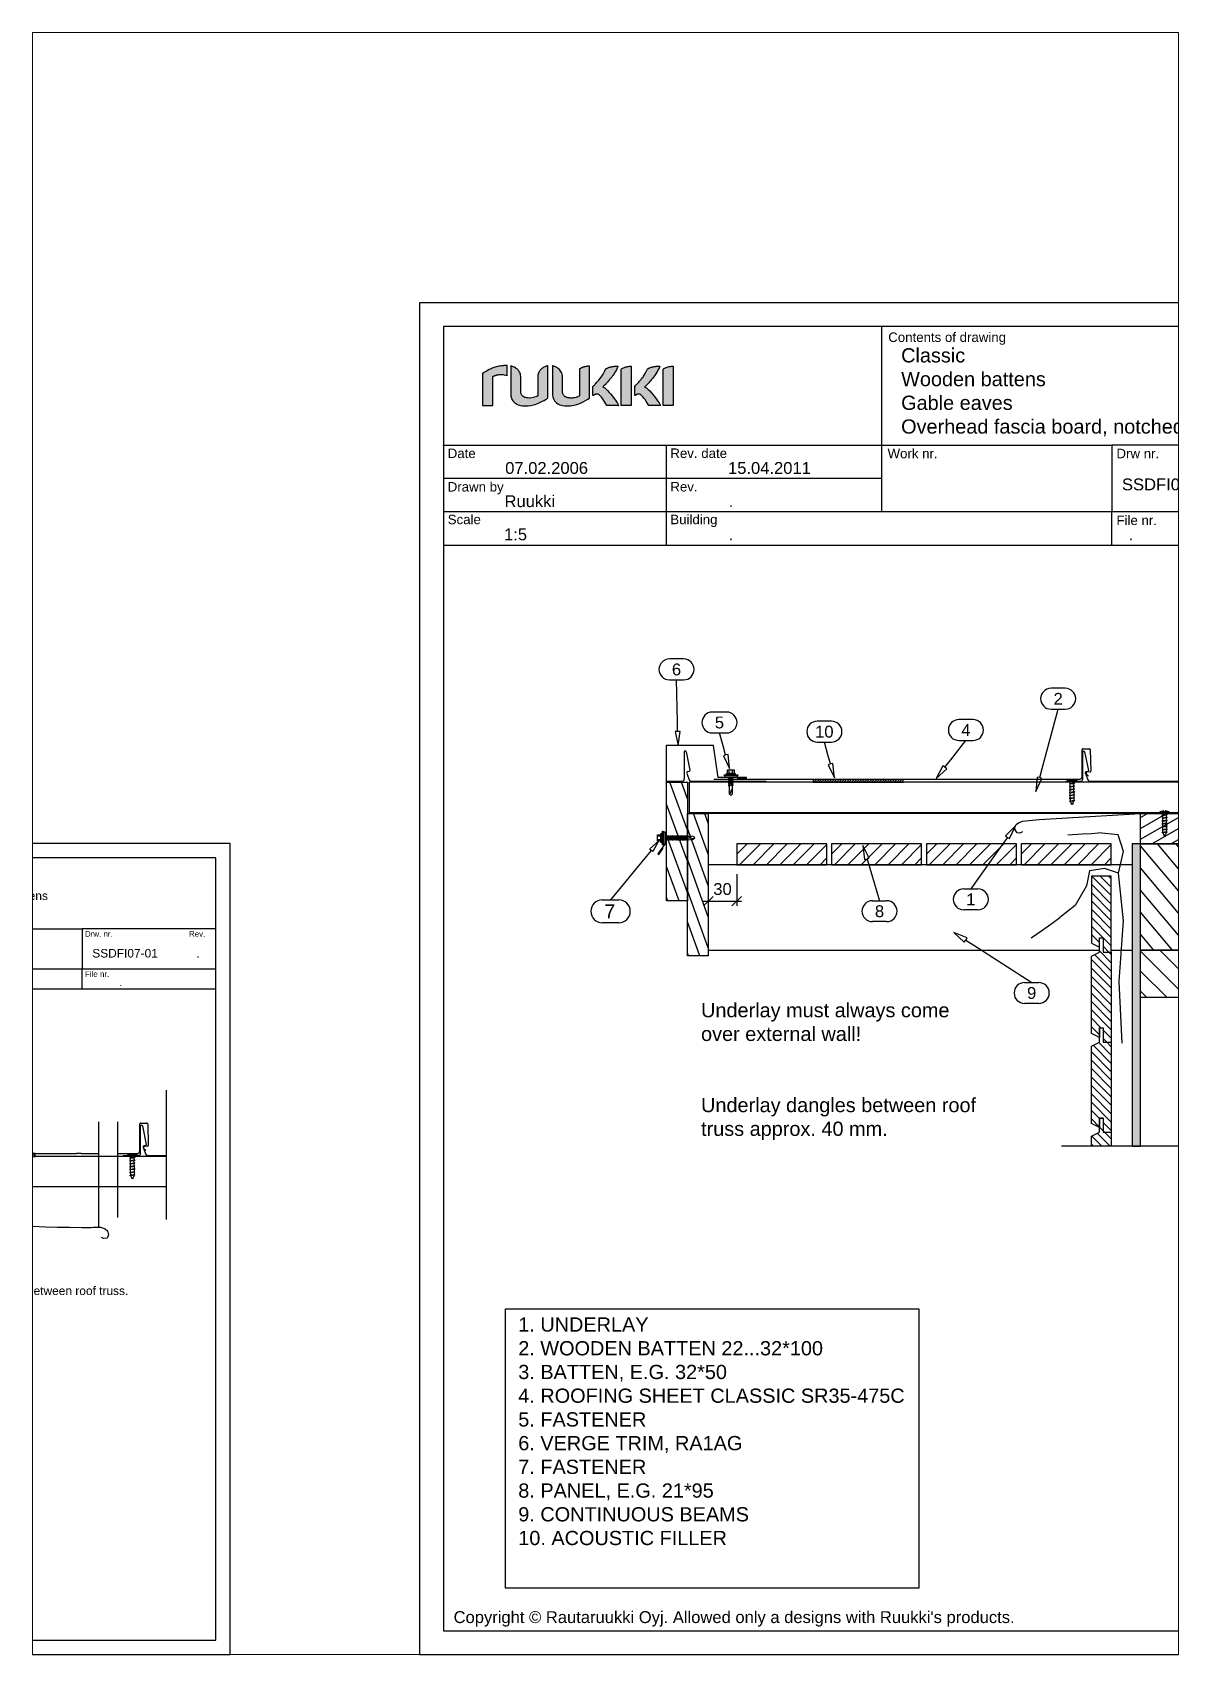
# Paper-space layout 'SRDFI05-01' of a CAD drawing. Extents: x -6 to 203, y -6 to 290.
# The model-space entities are those that its viewports show. They can reach past a viewport. Long polylines and large blocks are cut down to what shows.
import ezdxf
from ezdxf.enums import TextEntityAlignment as Align

# ---------------------------------------------------------------- set-up
doc = ezdxf.new("R2010")
doc.units = 0
doc.header["$LTSCALE"] = 50
doc.header["$PDSIZE"] = 50
doc.linetypes.add('KEL', pattern=[2.25, 1, -1.25])
doc.linetypes.add('PKL', pattern=[7, 3, -2, 0, -2])
doc.layers.get('0').update_dxf_attribs({"color": 1, "linetype": 'CONTINUOUS', "plot": 0})
doc.layers.add('DET_RAAMIT', color=7, linetype='CONTINUOUS')
doc.layers.add('RUUKKI', color=7, linetype='CONTINUOUS')
doc.styles.add('arial', font='ARIAL.TTF')

psp = doc.layouts.new('SRDFI05-01')

msp = doc.modelspace()

# ---------------------------------------------------------------- texts
at = {"layer": 'DET_RAAMIT', "color": 3, "insert": (6798.7, -111.2), "char_height": 9, "width": 79.464, "attachment_point": 1, "style": 'arial'}
msp.add_mtext('{\\C2;SSDFI07-01}', dxfattribs=at)
at = {"layer": 'RUUKKI', "color": 1, "style": 'arial'}
for s, height, p in [('Contents of drawing', 10, (7638.2, 528.7)), ('Date', 10, (7173.6, 406.3)), ('Rev. date', 10, (7408.4, 406.4)), ('Work nr.', 10, (7637.5, 406.1)), ('Drw nr.', 10, (7878.9, 406.1)), ('Drawn by', 10, (7173.6, 371)), ('Rev.', 10, (7408.4, 371.1)), ('Scale', 10, (7173.6, 336.6)), ('Building', 10, (7408.4, 336.6)), ('File nr.', 10, (7878.9, 335.7)), ('Drw. nr.', 6, (6791, -98.3)), ('Rev.', 6, (6900.7, -98.3)), ('File nr.', 6, (6791, -140.6))]:
    msp.add_text(s, height=height, dxfattribs=at).set_placement(p)
at = {"layer": 'RUUKKI', "color": 2, "style": 'arial'}
for s, p in [('07.02.2006', (7234.2, 389.6)), ('15.04.2011', (7469.2, 389.6)), ('Ruukki', (7233.5, 354.6)), ('1:5', (7233, 319.6))]:
    msp.add_text(s, height=12.5, dxfattribs=at).set_placement(p)
for s, height, p in [('6', 12.5, (7414.9, 183.5)), ('2', 12.5, (7817.4, 152.6)), ('5', 12.5, (7460.2, 127.5)), ('10', 12.5, (7570.8, 117.9)), ('4', 12.5, (7720.1, 119.6)), ('7', 14.6, (7344.5, -71.6)), ('8', 12.5, (7629, -71.4)), ('1', 12.5, (7725.3, -58.9)), ('9', 12.5, (7789.5, -157.6))]:
    msp.add_text(s, height=height, dxfattribs=at).set_placement(p, align=Align.MIDDLE)
at = {"layer": 'RUUKKI', "color": 2, "attachment_point": 1, "style": 'arial'}
for s, insert, char_height, width in [('Classic\\PWooden battens\\PGable eaves\\POverhead fascia board, notched roof struss', (7651.8, 522.1), 15, 525.106), ('SSDFI02-03', (7884.7, 384.8), 12.5, 79.464), ('Classic\\PWooden battens\\PPane of roof', (6660.4, -35.6), 9, 275.263), ('Underlay must always come\\Pover external wall!\\P\\P\\PUnderlay dangles between roof\\Ptruss approx. 40 mm.', (7440.8, -168.2), 15, 332.784), ('Underlay dangles between roof truss.', (6628.5, -467), 9, 275.263), ('1. UNDERLAY\\P2. WOODEN BATTEN 22...32*100\\P3. BATTEN, E.G. 32*50\\P4. ROOFING SHEET CLASSIC SR35-475C\\P5. FASTENER\\P6. VERGE TRIM, RA1AG\\P7. FASTENER\\P8. PANEL, E.G. 21*95\\P9. CONTINUOUS BEAMS\\P10. ACOUSTIC FILLER', (7248, -499.6), 15, 441.202)]:
    msp.add_mtext(s, dxfattribs=dict(at, insert=insert, char_height=char_height, width=width))
at = {"layer": 'RUUKKI', "color": 3, "attachment_point": 1, "style": 'arial'}
for insert, char_height, width in [((7469.9, 367.1), 12.5, 106.168), ((7469.9, 332.1), 12.5, 367.508), ((7891.8, 332.1), 12.5, 166.337), ((6908.5, -111.2), 9, 16.3), ((6827.5, -142.9), 7.5, 63.701)]:
    msp.add_mtext('{\\C2;.}', dxfattribs=dict(at, insert=insert, char_height=char_height, width=width))
at = {"layer": 'RUUKKI', "color": 2, "insert": (7463.4, -48.1), "char_height": 12.5, "attachment_point": 5, "style": 'arial'}
msp.add_mtext('\\A1;30', dxfattribs=at)
at = {"layer": 'RUUKKI', "color": 1, "insert": (7179.8, -809.3), "char_height": 12.5, "width": 601.127, "attachment_point": 1, "style": 'arial'}
msp.add_mtext("Copyright © Rautaruukki Oyj. Allowed only a designs with Ruukki's products.", dxfattribs=at)

# ---------------------------------------------------------------- blocks, each defined once
blk = doc.blocks.new('A$C04931936')
at = {"layer": 'RUUKKI', "color": 2}
for p, q in [((40, 14.6), (40, 29.6)), ((40, 29.6), (44, 29.6)), ((44, 29.6), (44, 14.6)), ((31.5, 10.3), (40, 14.6)), ((31.5, 0), (31.5, 10.3)), ((52.5, 0), (31.5, 0)), ((44, 14.6), (52.5, 14.6)), ((52.5, 14.6), (52.5, 0))]:
    blk.add_line(p, q, dxfattribs=at)
at = {"layer": 'RUUKKI', "color": 1}
for p, q in [((44, 16.1), (40, 20.1)), ((33.6, 0), (31.5, 2.1)), ((42.4, 0), (31.9, 10.5)), ((51.3, 0), (37.8, 13.5)), ((52.5, 7.6), (45.5, 14.6))]:
    blk.add_line(p, q, dxfattribs=at)
blk = doc.blocks.new('A$C670E39E5')
at = {"layer": 'RUUKKI', "color": 2}
for p, q in [((40, 124.6), (44, 124.6)), ((40, 109.6), (40, 124.6)), ((44, 124.6), (44, 109.6)), ((31.5, 105.3), (40, 109.6)), ((31.5, 23.8), (31.5, 105.3)), ((44, 109.6), (52.5, 109.6)), ((52.5, 109.6), (52.5, 14.6)), ((40, 19.6), (31.5, 23.8)), ((44, 29.6), (40, 29.6)), ((40, 29.6), (40, 19.6)), ((40, 29.6), (44, 29.6)), ((44, 29.6), (44, 14.6)), ((44, 14.6), (52.5, 14.6))]:
    blk.add_line(p, q, dxfattribs=at)
at = {"layer": 'RUUKKI', "color": 1}
for p, q in [((52.5, 87.2), (33.4, 106.3)), ((52.5, 96), (39.3, 109.2)), ((52.5, 104.8), (47.7, 109.6)), ((52.5, 78.3), (31.5, 99.3)), ((52.5, 69.5), (31.5, 90.5)), ((52.5, 60.7), (31.5, 81.7)), ((52.5, 51.8), (31.5, 72.8)), ((52.5, 43), (31.5, 64)), ((52.5, 34.1), (31.5, 55.1)), ((52.5, 25.3), (31.5, 46.3)), ((40, 29), (31.5, 37.5)), ((40, 20.1), (31.5, 28.6)), ((52.5, 16.5), (44, 25)), ((45.5, 14.6), (44, 16.1))]:
    blk.add_line(p, q, dxfattribs=at)
blk = doc.blocks.new('A$C44626F01')
at = {"layer": 'RUUKKI', "color": 2}
for p, q in [((40, 204.6), (40, 219.6)), ((40, 219.6), (44, 219.6)), ((44, 219.6), (44, 204.6)), ((31.5, 200.3), (40, 204.6)), ((31.5, 118.8), (31.5, 200.3)), ((44, 204.6), (52.5, 204.6)), ((52.5, 204.6), (52.5, 109.6)), ((40, 124.6), (40, 114.6)), ((40, 124.6), (44, 124.6)), ((44, 124.6), (44, 109.6)), ((40, 114.6), (31.5, 118.8)), ((44, 109.6), (52.5, 109.6))]:
    blk.add_line(p, q, dxfattribs=at)
at = {"layer": 'RUUKKI', "color": 1}
for p, q in [((52.5, 193.2), (40, 205.7)), ((52.5, 175.6), (31.5, 196.6)), ((52.5, 184.4), (34.9, 202)), ((52.5, 202.1), (50, 204.6)), ((52.5, 166.7), (31.5, 187.7)), ((52.5, 157.9), (31.5, 178.9)), ((52.5, 149), (31.5, 170)), ((52.5, 140.2), (31.5, 161.2)), ((52.5, 131.4), (31.5, 152.4)), ((52.5, 122.5), (31.5, 143.5)), ((41.6, 124.6), (31.5, 134.7)), ((40, 117.3), (31.5, 125.8)), ((52.5, 113.7), (44, 122.2)), ((47.7, 109.6), (44, 113.3))]:
    blk.add_line(p, q, dxfattribs=at)
blk = doc.blocks.new('A$C36DA79CB')
at = {"layer": 'RUUKKI', "color": 2}
for p, q in [((0, 84.2), (0, 13.5)), ((21, 84.2), (0, 84.2)), ((21, 4.2), (21, 84.2)), ((8.5, 9.2), (8.5, 19.2)), ((8.5, 19.2), (12.5, 19.2)), ((12.5, 19.2), (12.5, 4.2)), ((0, 13.5), (8.5, 9.2)), ((12.5, 4.2), (21, 4.2))]:
    blk.add_line(p, q, dxfattribs=at)
at = {"layer": 'RUUKKI', "color": 1}
for p, q in [((21, 54.8), (0, 75.8)), ((21, 63.6), (0.4, 84.2)), ((21, 72.4), (9.2, 84.2)), ((21, 81.3), (18, 84.2)), ((21, 45.9), (0, 66.9)), ((21, 37.1), (0, 58.1)), ((21, 28.3), (0, 49.3)), ((21, 19.4), (0, 40.4)), ((12.3, 19.2), (0, 31.6)), ((8.5, 14.2), (0, 22.7)), ((21, 10.6), (12.5, 19.1)), ((0.8, 13.1), (0, 13.9)), ((18.5, 4.2), (12.5, 10.2))]:
    blk.add_line(p, q, dxfattribs=at)
blk = doc.blocks.new('A$C28AD508C')
at = {"layer": 'RUUKKI', "color": 2}
for p, q in [((133.5, 206.6), (83.5, 206.6)), ((83.5, 156.6), (83.5, 206.6)), ((83.5, 206.6), (208.5, 206.6)), ((208.5, 206.6), (208.5, 156.6)), ((208.5, 156.6), (83.5, 156.6))]:
    blk.add_line(p, q, dxfattribs=at)
at = {"layer": 'RUUKKI', "color": 1}
for p, q in [((132.5, 156.6), (83.5, 205.6)), ((153.7, 156.6), (103.7, 206.6)), ((174.9, 156.6), (124.9, 206.6)), ((196.1, 156.6), (146.1, 206.6)), ((208.5, 165.5), (167.4, 206.6)), ((208.5, 186.7), (188.6, 206.6)), ((111.3, 156.6), (83.5, 184.4)), ((90.1, 156.6), (83.5, 163.2))]:
    blk.add_line(p, q, dxfattribs=at)
blk = doc.blocks.new('A$C0EDA7D6C')
at = {"layer": 'RUUKKI', "color": 2}
for p, q in [((83.5, 206.6), (83.5, 318.6)), ((83.5, 318.6), (133.5, 318.6)), ((133.5, 318.6), (83.5, 318.6)), ((133.5, 318.6), (133.5, 206.6)), ((133.5, 206.6), (83.5, 206.6))]:
    blk.add_line(p, q, dxfattribs=at)
at = {"layer": 'RUUKKI', "color": 1}
for p, q in [((133.5, 257), (83.5, 316.6)), ((133.5, 280.4), (101.4, 318.6)), ((133.5, 303.7), (121, 318.6)), ((133.5, 233.7), (83.5, 293.3)), ((133.5, 210.4), (83.5, 269.9)), ((117.1, 206.6), (83.5, 246.6)), ((97.5, 206.6), (83.5, 223.3))]:
    blk.add_line(p, q, dxfattribs=at)
blk = doc.blocks.new('A$C31535929')
at = {"layer": 'RUUKKI', "color": 1}
for p, q in [((-50, 49.8), (-42.8, 54)), ((-50, 38.3), (-22.8, 54)), ((-50, 26.8), (-2.8, 54)), ((-38.2, 22), (0, 44.1)), ((-18.2, 22), (0, 32.5))]:
    blk.add_line(p, q, dxfattribs=at)
at = {"layer": 'RUUKKI', "color": 2}
for p, q in [((-50, 22), (-50, 54)), ((-50, 54), (0, 54)), ((0, 54), (0, 22)), ((-50, 22), (0, 22)), ((0, 22), (-50, 22))]:
    blk.add_line(p, q, dxfattribs=at)
blk = doc.blocks.new('A$C7B124B4F')
at = {"layer": 'RUUKKI', "color": 1}
for p, q in [((-45.7, 43.4), (-30.7, 44.4)), ((-30.7, 44.4), (-20.8, 45.1)), ((-20.8, 45.1), (-13.5, 45.6)), ((-13.5, 45.6), (-13.5, 45.6)), ((-72.1, -56.5), (-63.9, -50.7)), ((-63.9, -50.7), (-54.2, -43.8)), ((-54.2, -43.8), (-54.2, -43.8)), ((-84.3, -65.1), (-72.1, -56.5))]:
    blk.add_line(p, q, dxfattribs=at)
at = {"layer": 'RUUKKI', "color": 1, "linetype": 'KEL'}
for p, q in [((7.3, 43.4), (-13.5, 45.6)), ((12.8, 26), (7.3, 43.4)), ((7.7, 3), (12.8, 26)), ((-23, 5.5), (-26.1, -10.2)), ((-7.3, 8), (-23, 5.5)), ((7.7, 3), (-7.3, 8)), ((12.8, -47.1), (7.7, 3)), ((-26.1, -10.2), (-38, -30.9)), ((-38, -30.9), (-54.2, -43.8)), ((8.4, -111.1), (12.8, -47.1)), ((11.5, -176.2), (8.4, -111.1))]:
    blk.add_line(p, q, dxfattribs=at)
blk = doc.blocks.new('A$C2863589B')
at = {"layer": 'RUUKKI', "color": 2}
for p, q in [((-374, 34), (-374, 12)), ((-279, 34), (-374, 34)), ((-279, 12), (-279, 34)), ((-374, 12), (-279, 12))]:
    blk.add_line(p, q, dxfattribs=at)
at = {"layer": 'RUUKKI', "color": 1}
for p, q in [((-374, 23.1), (-363.1, 34)), ((-371, 12), (-349, 34)), ((-356.8, 12), (-334.8, 34)), ((-342.7, 12), (-320.7, 34)), ((-328.5, 12), (-306.5, 34)), ((-314.4, 12), (-292.4, 34)), ((-300.3, 12), (-279, 33.3)), ((-286.1, 12), (-279, 19.1))]:
    blk.add_line(p, q, dxfattribs=at)
blk = doc.blocks.new('A$C78800883')
at = {"layer": 'RUUKKI', "color": 2}
for p, q in [((-278.9, 47.8), (-171.7, 54)), ((-171.7, 54), (-121.7, 54)), ((-121.7, 54), (-55.3, 48.7)), ((-304.3, 39.6), (-303, 42.4)), ((-303.9, 36.7), (-304.3, 39.6)), ((-301.9, 33.8), (-303.9, 36.7)), ((-303, 42.4), (-300.6, 44.3)), ((-300.6, 44.3), (-296.3, 45.9)), ((-296.3, 34.7), (-299.1, 33.3)), ((-296.3, 45.9), (-278.9, 47.8)), ((-55.3, 48.7), (0, 46.7)), ((-299.1, 33.3), (-301.9, 33.8))]:
    blk.add_line(p, q, dxfattribs=at)
blk = doc.blocks.new('A$C50F448DC')
at = {"layer": 'RUUKKI', "color": 2}
for p, q in [((-394.5, 200.6), (-394.5, 350.6)), ((-394.5, 350.6), (-372.5, 350.6)), ((-372.5, 350.6), (-372.5, 200.6)), ((-372.5, 200.6), (-394.5, 200.6))]:
    blk.add_line(p, q, dxfattribs=at)
at = {"layer": 'RUUKKI', "color": 1}
for p, q in [((-372.5, 307.6), (-388.2, 350.6)), ((-372.5, 340.5), (-376.2, 350.6)), ((-372.5, 274.7), (-394.5, 335.2)), ((-372.5, 241.8), (-394.5, 302.3)), ((-372.5, 208.9), (-394.5, 269.4)), ((-381.5, 200.6), (-394.5, 236.5)), ((-393.4, 200.6), (-394.5, 203.6))]:
    blk.add_line(p, q, dxfattribs=at)
blk = doc.blocks.new('A$C1FF12DC2')
at = {"layer": 'RUUKKI', "color": 2}
for p, q in [((-22, 98), (-22, 223)), ((-22, 223), (0, 223)), ((0, 223), (0, 98)), ((0, 98), (-22, 98))]:
    blk.add_line(p, q, dxfattribs=at)
at = {"layer": 'RUUKKI', "color": 1}
for p, q in [((0, 172.5), (-18.4, 223)), ((0, 205.4), (-6.4, 223)), ((0, 139.6), (-22, 200)), ((0, 106.7), (-22, 167.1)), ((-8.8, 98), (-22, 134.3)), ((-20.8, 98), (-22, 101.4))]:
    blk.add_line(p, q, dxfattribs=at)
blk = doc.blocks.new('A$C33C103BB')
at = {"layer": 'RUUKKI', "color": 1}
for p, q in [((-49.1, 169.7), (-48.4, 175.1)), ((-49.9, 169.7), (-53.7, 169.7)), ((-49.9, 165.9), (-53.7, 165.9)), ((-48.4, 160.6), (-49.1, 165.9)), ((-45.6, 169.7), (-45.7, 169.7)), ((-45, 165.9), (-45.7, 165.9)), ((-43.5, 165.9), (-44.3, 165.9)), ((-42, 165.9), (-42.7, 165.9)), ((-40.4, 165.9), (-41.2, 165.9)), ((-38.9, 165.9), (-39.7, 165.9)), ((-35.9, 165.9), (-36.6, 165.9)), ((-34.4, 165.9), (-35.1, 165.9)), ((-24.2, 169.7), (-25, 169.7)), ((-23.7, 165.9), (-24.4, 165.9))]:
    blk.add_line(p, q, dxfattribs=at)
for points in [[(-49.9, 164.4), (-53.7, 164.4), (-53.7, 171.2), (-49.9, 171.2)], [(-49.1, 163.2), (-49.9, 163.2), (-49.9, 172.4), (-49.1, 172.4)], [(-47.6, 160.6), (-48.4, 160.6), (-48.4, 175.1), (-47.6, 175.1)], [(-45.7, 161.3), (-47.6, 161.3), (-47.6, 174.3), (-45.7, 174.3)], [(-44.6, 165.5), (-45, 165.9), (-45.6, 169.7), (-45.2, 170.3), (-44.8, 169.7), (-44.3, 165.9)], [(-43, 165.5), (-43.5, 165.9), (-44, 169.7), (-43.7, 170.3), (-43.3, 169.7), (-42.7, 165.9)], [(-41.5, 165.5), (-42, 165.9), (-42.5, 169.7), (-42.2, 170.3), (-41.7, 169.7), (-41.2, 165.9)], [(-40, 165.5), (-40.4, 165.9), (-41, 169.7), (-40.7, 170.3), (-40.2, 169.7), (-39.7, 165.9)], [(-38.5, 165.5), (-38.9, 165.9), (-39.5, 169.7), (-39.2, 170.3), (-38.7, 169.7), (-38.2, 165.9)], [(-36.9, 165.5), (-37.4, 165.9), (-37.9, 169.7), (-37.6, 170.3), (-37.2, 169.7), (-36.6, 165.9)], [(-35.4, 165.5), (-35.9, 165.9), (-36.4, 169.7), (-36.1, 170.3), (-35.6, 169.7), (-35.1, 165.9)], [(-33.9, 165.5), (-34.4, 165.9), (-34.9, 169.7), (-34.6, 170.3), (-34.1, 169.7), (-33.6, 165.9)], [(-32.4, 165.5), (-32.8, 165.9), (-33.4, 169.7), (-33.1, 170.3), (-32.6, 169.7), (-32.1, 165.9)], [(-30.8, 165.5), (-31.3, 165.9), (-31.8, 169.7), (-31.5, 170.3), (-31.1, 169.7), (-30.5, 165.9)], [(-29.3, 165.5), (-29.8, 165.9), (-30.3, 169.7), (-30, 170.3), (-29.6, 169.7), (-29, 165.9)], [(-27.8, 165.5), (-28.3, 165.9), (-28.8, 169.7), (-28.5, 170.3), (-28, 169.7), (-27.5, 165.9)], [(-26.3, 165.5), (-26.7, 165.9), (-27.3, 169.7), (-27, 170.3), (-26.5, 169.7), (-26, 165.9)], [(-24.8, 165.5), (-25.2, 165.9), (-25.7, 169.7), (-25.4, 170.3), (-25, 169.7), (-24.4, 165.9)], [(-23.2, 165.5), (-23.7, 165.9), (-24.2, 169.7), (-23.9, 170.3), (-23.5, 169.7), (-22.9, 165.9)], [(-21.7, 165.5), (-22.2, 165.9), (-22.7, 169.7), (-22.4, 170.3), (-21.9, 169.7), (-21.4, 165.9)]]:
    blk.add_lwpolyline(points, close=True, dxfattribs=at)
for points in [[(-44, 169.7), (-44.8, 169.7)], [(-42.5, 169.7), (-43.3, 169.7)], [(-41, 169.7), (-41.7, 169.7)], [(-39.5, 169.7), (-40.2, 169.7)], [(-37.9, 169.7), (-38.7, 169.7)], [(-38.2, 165.9), (-37.4, 165.9)], [(-36.4, 169.7), (-37.2, 169.7)], [(-34.9, 169.7), (-35.6, 169.7)], [(-33.4, 169.7), (-34.1, 169.7)], [(-33.6, 165.9), (-32.8, 165.9)], [(-31.8, 169.7), (-32.6, 169.7)], [(-32.1, 165.9), (-31.3, 165.9)], [(-30.3, 169.7), (-31.1, 169.7)], [(-30.5, 165.9), (-29.8, 165.9)], [(-28.8, 169.7), (-29.6, 169.7)], [(-29, 165.9), (-28.3, 165.9)], [(-27.3, 169.7), (-28, 169.7)], [(-27.5, 165.9), (-26.7, 165.9)], [(-25.7, 169.7), (-26.5, 169.7)], [(-26, 165.9), (-25.2, 165.9)], [(-22.7, 169.7), (-23.5, 169.7)], [(-22.9, 165.9), (-22.2, 165.9)], [(-21.4, 165.9), (-16, 166.4), (-14.1, 167.8), (-16, 169.2), (-21.9, 169.7)], [(-18.7, 169.4), (-20.6, 169.1), (-19.7, 168), (-15.7, 167.1), (-15.9, 166.5)]]:
    blk.add_lwpolyline(points, dxfattribs=at)
blk = doc.blocks.new('A$C3D4A7C66')
at = {"layer": 'RUUKKI', "color": 1}
for p, q in [((-26.7, 27.6), (-26.7, 29.8)), ((-26.7, 24.5), (-26.7, 26.7)), ((-26.7, 21.5), (-26.7, 23.7)), ((-22.9, 28.1), (-22.9, 30.3)), ((-22.9, 25), (-22.9, 27.3)), ((-22.9, 22), (-22.9, 24.2))]:
    blk.add_line(p, q, dxfattribs=at)
for points in [[(-25.5, 34), (-25.7, 34.7, 0.08871), (-28.1, 34, 0.082321)], [(-21.5, 34, 0.08871), (-23.9, 34.7), (-24.1, 34)], [(-26.7, 30.6), (-26.7, 32, 0.414214), (-27.7, 33)], [(-22.9, 31.1), (-22.9, 32, -0.414214), (-21.9, 33)], [(-26.5, 12.3, -0.048189), (-26.7, 14.3), (-26.7, 14.5)], [(-25.4, 9.3), (-25.7, 10, -0.041911), (-26.3, 11.5)], [(-23.1, 12, -0.053388), (-23.8, 10), (-24, 9.5)], [(-22.9, 15.1), (-22.9, 14.3, -0.035659), (-23, 12.8, -0.035659)]]:
    blk.add_lwpolyline(points, format="xyb", dxfattribs=at)
for points in [[(-29.3, 34), (-20.3, 34), (-20.3, 33), (-29.3, 33)], [(-22.2, 30.8), (-22.7, 30.3), (-26.9, 29.7), (-27.4, 30.1), (-26.9, 30.6), (-22.7, 31.2)], [(-22.2, 27.8), (-22.7, 27.3), (-26.9, 26.7), (-27.4, 27), (-26.9, 27.5), (-22.7, 28.1)], [(-22.2, 24.7), (-22.7, 24.2), (-26.9, 23.6), (-27.4, 24), (-26.9, 24.5), (-22.7, 25.1)], [(-22.2, 21.7), (-22.7, 21.2), (-26.9, 20.6), (-27.4, 20.9), (-26.9, 21.4), (-22.7, 22)], [(-22.2, 18.6), (-22.7, 18.1), (-26.9, 17.6), (-27.4, 17.9), (-26.9, 18.4), (-22.7, 19)], [(-22.2, 15.6), (-22.7, 15.1), (-26.9, 14.5), (-27.4, 14.8), (-26.9, 15.3), (-22.7, 15.9)], [(-22.2, 12.5), (-22.7, 12), (-26.8, 11.5), (-27.4, 11.8), (-26.8, 12.3), (-22.7, 12.9)], [(-23.7, 9.3), (-24, 8.9), (-25.3, 8.7), (-25.7, 9), (-25.3, 9.3), (-24, 9.5)]]:
    blk.add_lwpolyline(points, close=True, dxfattribs=at)
for points in [[(-26.7, 23.7), (-26.7, 23.6)], [(-26.7, 18.4), (-26.7, 20.6)], [(-26.7, 15.4), (-26.7, 17.6)], [(-22.9, 24.1), (-22.9, 24.2)], [(-22.9, 21.2), (-22.9, 19)], [(-22.9, 18.1), (-22.9, 15.9)], [(-26.7, 14.3), (-26.7, 14.5)], [(-24.8, 8), (-25.1, 8.8)], [(-24.3, 8.9), (-24.8, 8)], [(-22.9, 15.1), (-22.9, 14.3)]]:
    blk.add_lwpolyline(points, dxfattribs=at)
blk = doc.blocks.new('A$C4716301C')
at = {"layer": 'RUUKKI', "color": 6}
for p, q in [((0, -32), (0, -65.5)), ((-35, -65.5), (-25, -55.5)), ((-35, -60.5), (5, -60.5)), ((-5, -65.5), (5, -55.5))]:
    blk.add_line(p, q, dxfattribs=at)
blk = doc.blocks.new('A$C01091761')
at = {"layer": 'RUUKKI', "color": 7}
for p, q in [((-5.7, 1.1), (-5.7, 25.5)), ((-3.8, 25.7), (0.3, 6.1)), ((-5.7, -3), (-5.7, 1.1)), ((-3.1, 3.3), (-2.2, 1.1)), ((-0.4, 5), (-2.3, 4.6)), ((-2.2, 1.1), (-0.5, -3.8)), ((-24, -5.3), (-7.9, -5.3)), ((1.6, -5.3), (158.6, -5.3)), ((158.6, -5.3), (316.9, -5.3)), ((321.9, -5.3), (340.1, -5.3))]:
    blk.add_line(p, q, dxfattribs=at)
for centre, radius, start, end in [((-4.7, 25.5), 0.971, 11.7258, 180), ((-2.1, 3.6), 0.971, 101.8112, 200), ((-0.6, 5.9), 0.971, 281.8112, 11.7258), ((-7.9, -3), 2.23, 270, 0), ((1.6, -3), 2.23, 200, 270)]:
    blk.add_arc(centre, radius, start, end, dxfattribs=at)
blk = doc.blocks.new('A$C05A31E69')
at = {"layer": 'RUUKKI'}
blk.add_line((46.5, 3), (41.6, 3), dxfattribs=at)
blk.add_blockref('A$C01091761', (-275.4, 8.3), dxfattribs=at)
blk = doc.blocks.new('A$C05D26CB1')
at = {"layer": 'RUUKKI', "color": 7}
for p, q in [((43.6, 2.6), (43.6, 31.2)), ((44.5, 32), (51.1, 32)), ((52, 31.2), (52.6, 8.2)), ((20, 0), (41.1, 0)), ((48, 5.3), (50.1, 3.3)), ((52, 7.6), (48.9, 7.4))]:
    blk.add_line(p, q, dxfattribs=at)
for centre, radius, start, end in [((44.5, 31.2), 0.825, 90, 180), ((51.1, 31.2), 0.825, 1.339, 90), ((41.1, 2.6), 2.57, 270, 360), ((48.9, 6.2), 1.26, 92.2765, 226.339), ((52, 8.2), 0.631, 272.2765, 1.9487)]:
    blk.add_arc(centre, radius, start, end, dxfattribs=at)
blk = doc.blocks.new('A$C60D131F8')
at = {"layer": 'RUUKKI', "color": 7}
for p, q in [((-5.7, 1.1), (-5.7, 25.5)), ((-3.8, 25.7), (0.3, 6.1)), ((-5.7, -3), (-5.7, 1.1)), ((-3.1, 3.3), (-2.2, 1.1)), ((-0.4, 5), (-2.3, 4.6)), ((-2.2, 1.1), (-0.5, -3.8)), ((-24, -5.3), (-7.9, -5.3)), ((1.6, -5.3), (21.1, -5.3))]:
    blk.add_line(p, q, dxfattribs=at)
for centre, radius, start, end in [((-4.7, 25.5), 0.971, 11.7258, 180), ((-2.1, 3.6), 0.971, 101.8112, 200), ((-0.6, 5.9), 0.971, 281.8112, 11.7258), ((-7.9, -3), 2.23, 270, 0), ((1.6, -3), 2.23, 200, 270)]:
    blk.add_arc(centre, radius, start, end, dxfattribs=at)
blk = doc.blocks.new('A$C1D601ADD')
at = {"layer": 'RUUKKI', "color": 1}
for p, q in [((7.8, -5.4), (7.8, -3.2)), ((7.8, -8.5), (7.8, -6.3)), ((7.8, -11.5), (7.8, -9.3)), ((11.6, -4.9), (11.6, -2.7)), ((11.6, -8), (11.6, -5.7)), ((11.6, -11), (11.6, -8.8))]:
    blk.add_line(p, q, dxfattribs=at)
for points in [[(5.2, 1), (14.2, 1), (14.2, 0), (5.2, 0)], [(12.3, -2.2), (11.8, -2.7), (7.6, -3.3), (7.1, -2.9), (7.6, -2.4), (11.8, -1.8)], [(12.3, -5.2), (11.8, -5.7), (7.6, -6.3), (7.1, -6), (7.6, -5.5), (11.8, -4.9)], [(12.3, -8.3), (11.8, -8.8), (7.6, -9.4), (7.1, -9), (7.6, -8.5), (11.8, -7.9)], [(12.3, -11.3), (11.8, -11.8), (7.6, -12.4), (7.1, -12.1), (7.6, -11.6), (11.8, -11)], [(12.3, -14.4), (11.8, -14.9), (7.6, -15.4), (7.1, -15.1), (7.6, -14.6), (11.8, -14)], [(12.3, -17.4), (11.8, -17.9), (7.6, -18.5), (7.1, -18.2), (7.6, -17.7), (11.8, -17.1)], [(12.3, -20.5), (11.8, -21), (7.7, -21.5), (7.1, -21.2), (7.7, -20.7), (11.8, -20.1)], [(10.8, -23.7), (10.5, -24.1), (9.2, -24.3), (8.8, -24), (9.2, -23.7), (10.5, -23.5)]]:
    blk.add_lwpolyline(points, close=True, dxfattribs=at)
for points in [[(9, 1), (8.8, 1.7, 0.08871), (6.4, 1, 0.082321)], [(13, 1, 0.08871), (10.6, 1.7), (10.4, 1)], [(7.8, -2.4), (7.8, -1, 0.414214), (6.8, 0)], [(11.6, -1.9), (11.6, -1, -0.414214), (12.6, 0)], [(8, -20.7, -0.048189), (7.8, -18.7), (7.8, -18.5)], [(9.1, -23.7), (8.8, -23, -0.041911), (8.2, -21.5)], [(11.4, -21, -0.053388), (10.7, -23), (10.5, -23.5)], [(11.6, -17.9), (11.6, -18.7, -0.035659), (11.5, -20.2, -0.035659)]]:
    blk.add_lwpolyline(points, format="xyb", dxfattribs=at)
for points in [[(7.8, -9.3), (7.8, -9.4)], [(7.8, -14.6), (7.8, -12.4)], [(7.8, -17.6), (7.8, -15.4)], [(11.6, -8.9), (11.6, -8.8)], [(11.6, -11.8), (11.6, -14)], [(11.6, -14.9), (11.6, -17.1)], [(7.8, -18.7), (7.8, -18.5)], [(9.7, -25), (9.4, -24.2)], [(10.2, -24.1), (9.7, -25)], [(11.6, -17.9), (11.6, -18.7)]]:
    blk.add_lwpolyline(points, dxfattribs=at)
blk = doc.blocks.new('A$C784A639F')
at = {"layer": 'RUUKKI', "color": 1}
for p, q in [((-161.6, -1.1), (-160.7, -0.2)), ((-66.6, -0.2), (-161.6, -0.2)), ((-161.6, -0.2), (-161.6, -3.2)), ((-161.6, -3.2), (-66.6, -3.2)), ((-161, -3.2), (-158, -0.2)), ((-158.3, -3.2), (-155.3, -0.2)), ((-155.7, -3.2), (-152.7, -0.2)), ((-153, -3.2), (-150, -0.2)), ((-150.4, -3.2), (-147.4, -0.2)), ((-147.7, -3.2), (-144.7, -0.2)), ((-145.1, -3.2), (-142.1, -0.2)), ((-142.4, -3.2), (-139.4, -0.2)), ((-139.8, -3.2), (-136.8, -0.2)), ((-137.1, -3.2), (-134.1, -0.2)), ((-134.5, -3.2), (-131.5, -0.2)), ((-131.8, -3.2), (-128.8, -0.2)), ((-129.2, -3.2), (-126.2, -0.2)), ((-126.5, -3.2), (-123.5, -0.2)), ((-123.9, -3.2), (-120.9, -0.2)), ((-121.2, -3.2), (-118.2, -0.2)), ((-118.6, -3.2), (-115.6, -0.2)), ((-115.9, -3.2), (-112.9, -0.2)), ((-113.3, -3.2), (-110.3, -0.2)), ((-110.6, -3.2), (-107.6, -0.2)), ((-108, -3.2), (-105, -0.2)), ((-105.3, -3.2), (-102.3, -0.2)), ((-102.7, -3.2), (-99.7, -0.2)), ((-100, -3.2), (-97, -0.2)), ((-97.4, -3.2), (-94.4, -0.2)), ((-94.7, -3.2), (-91.7, -0.2)), ((-92.1, -3.2), (-89.1, -0.2)), ((-89.4, -3.2), (-86.4, -0.2)), ((-86.8, -3.2), (-83.8, -0.2)), ((-84.1, -3.2), (-81.1, -0.2)), ((-81.5, -3.2), (-78.5, -0.2)), ((-78.8, -3.2), (-75.8, -0.2)), ((-76.1, -3.2), (-73.1, -0.2)), ((-73.5, -3.2), (-70.5, -0.2)), ((-70.8, -3.2), (-67.8, -0.2)), ((-68.2, -3.2), (-66.6, -1.6)), ((-66.6, -3.2), (-66.6, -0.2))]:
    blk.add_line(p, q, dxfattribs=at)
blk = doc.blocks.new('A$C5DC1080E')
at = {"layer": 'RUUKKI', "color": 2}
for p, q in [((-21, 121), (21, 121)), ((244.8, 103.2), (249.5, 101.5)), ((248, 91.3), (245.6, 92.4)), ((251.6, 91.8), (248, 91.3)), ((249.5, 101.5), (252.2, 99.2)), ((253, 95.2), (251.6, 91.8)), ((252.2, 99.2), (253, 95.2))]:
    blk.add_line(p, q, dxfattribs=at)
for centre, start, end in [((-225, 1268), 275.0425, 280.0849), ((225, 1268), 259.9151, 264.9575), ((225, 1268), 264.9575, 270), ((225, 1268), 270, 270.9729)]:
    blk.add_arc(centre, 1165, start, end, dxfattribs=at)
blk = doc.blocks.new('ruukki_dwg')
at = {"layer": 'RUUKKI'}
for points in [[(-27.9, 99.7), (-27.9, 57.3), (-14.6, 57.3), (-14.6, 95.4), (-14, 95.7), (-13.7, 95.9), (-13.4, 96), (-13.1, 96.2), (-12.8, 96.3), (-12.5, 96.4), (-12.1, 96.6), (-11.5, 96.8), (-11.1, 96.9), (-10.8, 97), (-10.4, 97.1), (-10.1, 97.2), (-9.8, 97.3), (-9.1, 97.5), (-8.4, 97.6), (-7.4, 97.8), (-6.7, 97.9), (-5.8, 98.1), (-4.9, 98.1), (-3.3, 98.1), (-1.1, 98), (0.3, 97.8), (2.3, 97.3), (3.8, 96.6), (4.2, 96.4), (4.3, 96.4), (4.4, 96.4), (4.4, 96.4), (4.4, 109.6), (4.2, 109.7), (3.9, 109.7), (3.7, 109.7), (2.4, 109.7), (1.3, 109.7), (0.1, 109.7), (-1, 109.6), (-2.1, 109.5), (-3.6, 109.4), (-5.1, 109.2), (-6.5, 109), (-7.8, 108.8), (-9.9, 108.3), (-11.5, 107.8), (-13, 107.3), (-14.2, 106.9), (-15.4, 106.4), (-16.9, 105.7), (-18.1, 105.2), (-19.4, 104.5), (-23, 102.6), (-25.5, 101.1), (-26.5, 100.5), (-27.3, 100), (-27.6, 99.9), (-27.9, 99.7)], [(9.1, 109.3), (9.1, 72.2), (9.1, 70.8), (9.3, 69.4), (9.6, 68.1), (10, 66.9), (10.3, 66.1), (10.7, 65.4), (11.1, 64.6), (11.8, 63.6), (12.3, 63), (13.4, 61.8), (14.3, 61), (15.6, 60.1), (16.6, 59.4), (18.1, 58.7), (18.9, 58.3), (20.4, 57.8), (22.1, 57.3), (24.2, 56.9), (26.3, 56.7), (29.3, 56.7), (32, 56.9), (35, 57.2), (37.3, 57.6), (41.4, 58.6), (45.8, 60.2), (49.1, 61.9), (51.7, 63.3), (53, 64), (54.8, 65.1), (56, 65.8), (56.9, 66.4), (57.6, 66.9), (57.8, 67), (57.8, 88.2), (57.8, 109.5), (57.1, 109.3), (56.5, 109.1), (55.8, 108.9), (55.5, 108.8), (54.8, 108.6), (53.9, 108.2), (52.7, 107.7), (51.6, 107), (50.5, 106.3), (49.9, 105.9), (49.2, 105.2), (48.7, 104.8), (48.1, 104.1), (47.6, 103.6), (47.2, 103.1), (46.9, 102.5), (46.5, 102), (46.3, 101.7), (45.9, 100.8), (45.3, 99.2), (45, 98.2), (44.8, 97.1), (44.6, 96), (44.6, 95.3), (44.6, 94.5), (44.6, 69.8), (43.4, 69.2), (42.1, 68.7), (40.4, 68.1), (38.4, 67.6), (34.6, 67.1), (33.3, 67.1), (31.3, 67.2), (29.8, 67.4), (28.7, 67.6), (27.7, 67.9), (26.7, 68.3), (25.4, 69), (24.6, 69.8), (23.7, 70.9), (23.2, 71.7), (22.8, 72.7), (22.5, 73.7), (22.4, 74.3), (22.3, 74.9), (22.3, 75.6), (22.3, 76.2), (22.3, 76.6), (22.3, 94.3), (22.2, 95.5), (22, 97.3), (21.7, 98.4), (21.3, 99.7), (20.6, 101.2), (19.6, 102.9), (19, 103.7), (18.6, 104.1), (17.9, 104.9), (16.9, 105.7), (16.4, 106.1), (15.3, 106.8), (14.1, 107.5), (13.2, 107.9), (12.3, 108.3), (11.4, 108.7), (10.7, 108.9), (10.1, 109.1), (9.7, 109.1), (9.4, 109.2), (9.1, 109.3)], [(64, 109.5), (64, 72.2), (64, 71.3), (64.1, 70.3), (64.4, 68.5), (64.8, 67.3), (65.2, 66.1), (65.8, 65), (66.7, 63.6), (67.7, 62.4), (69.2, 61), (71.2, 59.6), (73.8, 58.3), (77, 57.3), (80.3, 56.8), (83.6, 56.7), (87.5, 56.9), (89.9, 57.2), (92.2, 57.6), (94.3, 58.1), (95.9, 58.5), (97.4, 59), (101, 60.4), (104.3, 62), (107.6, 63.8), (110.6, 65.7), (112.6, 67), (112.6, 109.2), (112.2, 109.2), (111.7, 109.1), (111.2, 109.1), (110.8, 109.1), (110.1, 109), (109.1, 108.8), (108.6, 108.7), (108.1, 108.6), (106.5, 108.2), (105.8, 108.1), (105.1, 107.9), (104.5, 107.7), (104.2, 107.6), (104, 107.5), (103.4, 107.3), (103.1, 107.2), (102.6, 107), (102.2, 106.8), (101.7, 106.6), (100.8, 106.1), (100.3, 105.8), (100, 105.6), (99.7, 105.5), (99.5, 105.3), (99.5, 69.8), (98.9, 69.5), (98, 69.1), (97.3, 68.8), (96.3, 68.4), (95.6, 68.2), (94.6, 67.9), (92.9, 67.5), (91.9, 67.3), (90.7, 67.2), (89.8, 67.1), (88.5, 67.1), (87.2, 67.1), (86.2, 67.2), (85.3, 67.3), (84.4, 67.4), (83.3, 67.7), (82.3, 68), (81.2, 68.5), (80.5, 68.9), (79.8, 69.4), (79.5, 69.7), (78.8, 70.4), (78.4, 71), (78, 71.9), (77.7, 72.6), (77.5, 73.2), (77.3, 74.3), (77.2, 75.2), (77.2, 76.2), (77.2, 76.5), (77.2, 94.5), (77.1, 95.3), (77, 96.8), (76.6, 98.5), (76.3, 99.5), (75.8, 100.8), (75.2, 102), (74.3, 103.3), (73.2, 104.6), (72, 105.7), (70.5, 106.8), (69, 107.7), (67.8, 108.2), (66.6, 108.7), (66, 108.9), (65.3, 109.1), (64.3, 109.4), (64, 109.5)], [(117.3, 82.4), (118, 83.1), (119.1, 84.2), (119.7, 84.9), (120.6, 85.9), (122.5, 88), (124.5, 90.3), (126.3, 92.5), (128, 94.7), (130.5, 98.7), (132, 101.2), (132.9, 103), (133.5, 104.2), (134, 105.3), (134.3, 105.5), (134.8, 105.8), (135.3, 106), (135.9, 106.4), (136.4, 106.6), (137, 106.8), (137.6, 107.1), (138.3, 107.4), (138.7, 107.5), (139, 107.6), (139.5, 107.7), (139.9, 107.9), (140.3, 108), (140.8, 108.1), (141.2, 108.2), (141.7, 108.3), (142.7, 108.5), (143.4, 108.7), (144.2, 108.8), (144.9, 108.8), (145.6, 108.9), (146.3, 109), (148.5, 109.1), (149.8, 109.2), (150.1, 109.2), (150.3, 109.2), (150.3, 109), (150.2, 108.8), (150, 108.3), (149.6, 107.4), (149.3, 106.7), (149, 106), (148.8, 105.7), (147.6, 103.4), (146.8, 101.9), (145.8, 100.3), (145, 99), (143.9, 97.4), (143.1, 96.4), (141.9, 94.7), (139.2, 91.3), (138.1, 89.9), (137.4, 89.1), (136.4, 87.9), (134.3, 85.6), (133.2, 84.5), (132.2, 83.5), (130.8, 82.1), (130.2, 81.6), (130.6, 81.5), (131.4, 81.2), (131.7, 81), (132.4, 80.6), (133.4, 79.9), (134.2, 79.3), (134.4, 79.1), (135.6, 78), (136.6, 76.9), (138.7, 74.6), (140.3, 72.8), (142.9, 69.7), (144.8, 67.1), (146.8, 64.2), (149.1, 60.8), (149.4, 60.4), (150, 59.3), (150.4, 58.6), (150.9, 57.8), (151, 57.5), (151.1, 57.3), (135.7, 57.3), (134.4, 59.4), (132.9, 61.8), (132, 63.2), (129.7, 66.4), (128.3, 68.2), (126.8, 69.9), (125.7, 71), (124.9, 71.6), (124.4, 71.9), (124.1, 72), (123.9, 72.1), (123.8, 72.2), (123.5, 72.2), (123.2, 72.3), (123, 72.3), (122.8, 72.3), (122.6, 72.3), (122.1, 72.3), (121.9, 72.3), (121.6, 72.2), (121.1, 72.1), (120.8, 72), (120.5, 72), (120.4, 71.9), (120.1, 71.8), (119.8, 71.7), (119.6, 71.6), (119.3, 71.5), (119, 71.3), (118.8, 71.2), (118.5, 71), (118.3, 70.9), (117.8, 70.6), (117.8, 70.6), (117.7, 70.5), (117.5, 70.5), (117.3, 70.3), (117.3, 82.4)], [(154.5, 105.3), (155, 105.6), (155.6, 106), (156.2, 106.3), (156.8, 106.6), (157.2, 106.8), (158.7, 107.4), (159.6, 107.7), (160.5, 108), (161.9, 108.3), (163.1, 108.6), (164.2, 108.8), (165.4, 109), (166.6, 109.1), (167.1, 109.1), (167.7, 109.2), (167.7, 57.3), (154.5, 57.3), (154.5, 105.3)], [(172.4, 82.4), (173.8, 83.9), (175.4, 85.6), (176.3, 86.7), (177.5, 88), (178.6, 89.1), (179.6, 90.3), (180.5, 91.4), (181.3, 92.5), (182.1, 93.5), (182.7, 94.3), (183.2, 95), (184.8, 97.4), (186, 99.3), (187, 101.2), (188.3, 103.6), (188.8, 104.8), (189.1, 105.3), (189.2, 105.4), (189.5, 105.6), (189.7, 105.7), (190, 105.9), (190.5, 106.2), (191.2, 106.5), (191.7, 106.7), (192.3, 107), (193, 107.2), (193.7, 107.5), (194.5, 107.7), (194.9, 107.9), (195.4, 108), (195.8, 108.1), (196.3, 108.2), (196.8, 108.3), (197.8, 108.5), (198.5, 108.7), (199.6, 108.8), (200.3, 108.9), (201, 108.9), (201.4, 109), (202.4, 109), (203.6, 109.1), (204, 109.1), (204.8, 109.2), (205.2, 109.2), (205.4, 109.2), (205.3, 109), (205.3, 109), (205.2, 108.8), (205.1, 108.5), (205, 108.3), (204.9, 108), (204.8, 107.7), (204.7, 107.4), (204.5, 107.1), (204.4, 106.7), (204.2, 106.4), (203.7, 105.3), (203.5, 104.9), (203.3, 104.5), (203.1, 104.1), (203, 103.9), (202.8, 103.6), (202.4, 102.8), (202, 102.2), (201.3, 101), (200, 99), (199.2, 97.8), (198.2, 96.4), (196.9, 94.7), (195.5, 92.8), (194.3, 91.3), (193.1, 89.9), (192.1, 88.7), (190.8, 87.2), (188.8, 85.1), (187.8, 84), (186.3, 82.6), (185.8, 82.1), (185.3, 81.6), (186, 81.4), (186.6, 81.1), (187, 81), (187.5, 80.6), (188, 80.2), (188.6, 79.8), (189.2, 79.3), (190.1, 78.4), (192.1, 76.5), (193.8, 74.6), (196.1, 71.9), (197.9, 69.7), (200.7, 65.8), (202.4, 63.5), (204.2, 60.8), (205.3, 58.9), (206.2, 57.3), (190.8, 57.3), (189.9, 58.8), (188.5, 61), (187.4, 62.7), (185.8, 65.1), (184.4, 66.9), (183.4, 68.2), (182.4, 69.3), (181.3, 70.4), (180.4, 71.3), (179.8, 71.8), (179.2, 72), (178.6, 72.2), (178, 72.3), (177.6, 72.3), (176.9, 72.3), (176.4, 72.2), (175.7, 72), (175.1, 71.8), (174.7, 71.6), (174.1, 71.3), (173.5, 71), (173.1, 70.8), (172.7, 70.5), (172.4, 70.4), (172.4, 70.3), (172.4, 82.4)], [(209.6, 105.3), (210.1, 105.6), (210.7, 106), (211.3, 106.3), (211.9, 106.6), (212.8, 107), (213.8, 107.4), (214.7, 107.7), (216.3, 108.2), (217.6, 108.5), (219.3, 108.8), (220.5, 109), (221.5, 109.1), (222.4, 109.1), (222.8, 109.2), (222.8, 57.3), (209.6, 57.3), (209.6, 105.3)]]:
    blk.add_lwpolyline(points, dxfattribs=at)
blk = doc.blocks.new('A$C4DB63477')
at = {"layer": 'RUUKKI', "color": 7}
for p, q in [((-3.2, 7.5), (-3.2, 31.9)), ((-1.3, 32.1), (2.7, 12.6)), ((-21.6, 1.2), (-5.5, 1.2)), ((-3.2, 3.4), (-3.2, 7.5)), ((-0.6, 9.7), (0.2, 7.5)), ((2, 11.4), (0.1, 11)), ((0.2, 7.5), (2, 2.6)), ((4.1, 1.2), (83, 1.2))]:
    blk.add_line(p, q, dxfattribs=at)
for centre, radius, start, end in [((-2.3, 31.9), 0.971, 11.7258, 180), ((-5.5, 3.4), 2.23, 270, 0), ((0.3, 10.1), 0.971, 101.8112, 200), ((1.8, 12.4), 0.971, 281.8112, 11.7258), ((4.1, 3.4), 2.23, 200, 270)]:
    blk.add_arc(centre, radius, start, end, dxfattribs=at)
blk = doc.blocks.new('A$C2E8657DE')
at = {"layer": 'RUUKKI', "color": 3}
for p, q in [((49.6, 37.5), (-0.4, 37.5)), ((-0.4, 37.5), (-0.4, -64.5)), ((54.5, 3.8), (49.6, 37.5)), ((84.5, 3.8), (54.5, 3.8)), ((74.5, 2.8), (84.5, 2.8)), ((84.5, 2.8), (84.5, 3.8)), ((-0.4, -64.5), (-9.1, -76.8)), ((-9.1, -76.8), (-8.2, -77.4)), ((-8.2, -77.4), (-3.6, -70.8))]:
    blk.add_line(p, q, dxfattribs=at)
blk = doc.blocks.new('A$C0D55383A')
at = {"layer": 'RUUKKI'}
for p, q in [((416.4, 5.8), (416.4, 34.5)), ((417.2, 35.3), (423.9, 35.3)), ((424.7, 34.5), (425.4, 11.5)), ((28, 3.3), (106, 3.3)), ((106, 3.3), (264.3, 3.3)), ((264.3, 3.3), (327.1, 3.3)), ((327.1, 3.3), (354.6, 3.3)), ((354.6, 3.3), (413.8, 3.3)), ((420.8, 8.5), (422.9, 6.5)), ((424.8, 10.8), (421.6, 10.7))]:
    blk.add_line(p, q, dxfattribs=at)
for centre, radius, start, end in [((417.2, 34.5), 0.825, 90, 180), ((423.9, 34.5), 0.825, 1.339, 90), ((413.8, 5.8), 2.57, 270, 360), ((421.6, 9.5), 1.26, 92.2765, 226.339), ((424.7, 11.5), 0.631, 272.2765, 1.9487)]:
    blk.add_arc(centre, radius, start, end, dxfattribs=at)
blk = doc.blocks.new('A$C1A6C15DB')
at = {"layer": 'RUUKKI', "color": 7}
for p, q in [((-5.9, 0.8), (-5.9, 25.2)), ((-4, 25.4), (0, 5.9)), ((-5.9, -3.3), (-5.9, 0.8)), ((-3.3, 3), (-2.5, 0.8)), ((-0.7, 4.7), (-2.6, 4.3)), ((-2.5, 0.8), (-0.7, -4.1)), ((-24.3, -5.5), (-8.2, -5.5)), ((1.4, -5.5), (158.3, -5.5)), ((158.3, -5.5), (226.9, -5.5))]:
    blk.add_line(p, q, dxfattribs=at)
for centre, radius, start, end in [((-5, 25.2), 0.971, 11.7258, 180), ((-2.4, 3.4), 0.971, 101.8112, 200), ((-0.9, 5.7), 0.971, 281.8112, 11.7258), ((-8.2, -3.3), 2.23, 270, 0), ((1.4, -3.3), 2.23, 200, 270)]:
    blk.add_arc(centre, radius, start, end, dxfattribs=at)
blk = doc.blocks.new('A$C5D97402B')
at = {"layer": 'RUUKKI', "color": 1}
for p, q in [((5.2, -5.1), (5.2, -2.9)), ((5.2, -8.2), (5.2, -5.9)), ((5.2, -11.2), (5.2, -9)), ((9, -4.6), (9, -2.4)), ((9, -7.6), (9, -5.4)), ((9, -10.7), (9, -8.5))]:
    blk.add_line(p, q, dxfattribs=at)
for points in [[(2.6, 1.3), (11.6, 1.3), (11.6, 0.3), (2.6, 0.3)], [(9.7, -1.8), (9.2, -2.3), (5, -2.9), (4.4, -2.6), (5, -2.1), (9.2, -1.5)], [(9.7, -4.9), (9.2, -5.4), (5, -6), (4.4, -5.6), (5, -5.1), (9.2, -4.5)], [(9.7, -7.9), (9.2, -8.4), (5, -9), (4.4, -8.7), (5, -8.2), (9.2, -7.6)], [(9.7, -11), (9.2, -11.5), (5, -12.1), (4.4, -11.7), (5, -11.2), (9.2, -10.6)], [(9.7, -14), (9.2, -14.5), (5, -15.1), (4.4, -14.8), (5, -14.3), (9.2, -13.7)], [(9.7, -17.1), (9.2, -17.6), (5, -18.2), (4.4, -17.8), (5, -17.3), (9.2, -16.7)], [(9.7, -20.1), (9.2, -20.6), (5.1, -21.2), (4.5, -20.9), (5.1, -20.4), (9.2, -19.8)], [(8.2, -23.4), (7.8, -23.7), (6.5, -23.9), (6.1, -23.7), (6.5, -23.3), (7.8, -23.1)]]:
    blk.add_lwpolyline(points, close=True, dxfattribs=at)
for points in [[(6.4, 1.3), (6.2, 2, 0.08871), (3.8, 1.3, 0.082321)], [(5.2, -2.1), (5.2, -0.7, 0.414214), (4.2, 0.3)], [(10.4, 1.3, 0.08871), (8, 2), (7.8, 1.3)], [(9, -1.5), (9, -0.7, -0.414214), (10, 0.3)], [(5.4, -20.3, -0.048189), (5.2, -18.4), (5.2, -18.1)], [(6.5, -23.4), (6.1, -22.7, -0.041911), (5.6, -21.1)], [(8.7, -20.7, -0.053388), (8, -22.7), (7.8, -23.1)], [(9, -17.6), (9, -18.4, -0.035659), (8.9, -19.8, -0.035659)]]:
    blk.add_lwpolyline(points, format="xyb", dxfattribs=at)
for points in [[(5.2, -9), (5.2, -9.1)], [(5.2, -14.2), (5.2, -12)], [(5.2, -17.3), (5.2, -15.1)], [(9, -8.5), (9, -8.5)], [(9, -11.5), (9, -13.7)], [(9, -14.6), (9, -16.8)], [(5.2, -18.4), (5.2, -18.1)], [(7.1, -24.7), (6.7, -23.9)], [(7.5, -23.8), (7.1, -24.7)], [(9, -17.6), (9, -18.4)]]:
    blk.add_lwpolyline(points, dxfattribs=at)
blk = doc.blocks.new('A$C0C927DE5')
at = {"layer": 'RUUKKI', "color": 1}
for p, q in [((12.8, 4.4), (18.1, 5.2)), ((18.1, 5.9), (18.1, 9.7)), ((18.1, 1), (18.1, 1.7)), ((18.1, -0.5), (18.1, 0.3)), ((21.9, 5.9), (21.9, 9.7)), ((21.9, 5.2), (27.2, 4.4)), ((21.9, 1.6), (21.9, 1.7)), ((21.9, 0), (21.9, 0.8)), ((18.1, -2), (18.1, -1.2)), ((18.1, -3.5), (18.1, -2.8)), ((18.1, -5.1), (18.1, -4.3)), ((18.1, -6.6), (18.1, -5.8)), ((21.9, -1.5), (21.9, -0.7)), ((21.9, -3), (21.9, -2.2)), ((21.9, -4.5), (21.9, -3.8)), ((21.9, -6), (21.9, -5.3))]:
    blk.add_line(p, q, dxfattribs=at)
for points in [[(12.8, 3.6), (12.8, 4.4), (27.2, 4.4), (27.2, 3.6)], [(13.5, 1.7), (13.5, 3.6), (26.5, 3.6), (26.5, 1.7)], [(15.4, 5.2), (15.4, 5.9), (24.6, 5.9), (24.6, 5.2)], [(16.6, 5.9), (16.6, 9.7), (23.4, 9.7), (23.4, 5.9)], [(17.6, 0.6), (18.1, 1), (21.9, 1.6), (22.4, 1.3), (21.9, 0.8), (18.1, 0.3)], [(17.6, -0.9), (18.1, -0.5), (21.9, 0), (22.4, -0.3), (21.9, -0.7), (18.1, -1.2)], [(17.6, -2.5), (18.1, -2), (21.9, -1.5), (22.4, -1.8), (21.9, -2.2), (18.1, -2.8)], [(17.6, -4), (18.1, -3.5), (21.9, -3), (22.4, -3.3), (21.9, -3.8), (18.1, -4.3)], [(17.6, -5.5), (18.1, -5.1), (21.9, -4.5), (22.4, -4.8), (21.9, -5.3), (18.1, -5.8)], [(17.6, -7), (18.1, -6.6), (21.9, -6), (22.4, -6.4), (21.9, -6.8), (18.1, -7.3)]]:
    blk.add_lwpolyline(points, close=True, dxfattribs=at)
for points in [[(18.1, -6.5), (18.1, -6.6)], [(18.1, -7.3), (18.1, -15.4), (20, -17.3), (21.9, -15.4), (21.9, -6.8)], [(21.9, -12.7), (21.5, -10.8), (20.4, -11.7), (19.2, -15.7), (18.2, -15.5)], [(21.9, -6), (21.9, -5.9)]]:
    blk.add_lwpolyline(points, dxfattribs=at)

# ---------------------------------------------------------------- hatches: boundary and pattern name
at = {"layer": 'RUUKKI'}
h = msp.add_hatch(color=256, dxfattribs=at)
h.paths.add_polyline_path([(7210.5, 495.7), (7210.5, 461.7), (7221.1, 461.7), (7221.1, 492.2), (7221.5, 492.5), (7221.8, 492.6), (7222, 492.7), (7222.3, 492.8), (7222.6, 492.9), (7222.8, 493), (7223.1, 493.1), (7223.6, 493.3), (7223.9, 493.4), (7224.2, 493.5), (7224.4, 493.6), (7224.7, 493.7), (7225, 493.7), (7225.5, 493.9), (7226.1, 494), (7226.9, 494.2), (7227.4, 494.3), (7228.2, 494.3), (7228.9, 494.4), (7230.1, 494.4), (7231.9, 494.3), (7233, 494.2), (7234.7, 493.8), (7235.9, 493.2), (7236.2, 493), (7236.3, 493), (7236.3, 493), (7236.4, 493), (7236.4, 503.6), (7236.2, 503.6), (7236, 503.7), (7235.8, 503.7), (7234.8, 503.7), (7233.8, 503.7), (7232.9, 503.6), (7232, 503.6), (7231.2, 503.5), (7229.9, 503.4), (7228.8, 503.3), (7227.6, 503.1), (7226.5, 502.9), (7224.9, 502.5), (7223.6, 502.2), (7222.4, 501.7), (7221.4, 501.4), (7220.5, 501), (7219.2, 500.5), (7218.3, 500.1), (7217.2, 499.5), (7214.4, 498), (7212.4, 496.8), (7211.5, 496.3), (7210.9, 495.9), (7210.7, 495.8)])
h.paths.add_polyline_path([(7240.1, 503.4), (7240.1, 473.7), (7240.1, 472.5), (7240.3, 471.4), (7240.5, 470.3), (7240.8, 469.4), (7241.1, 468.7), (7241.4, 468.1), (7241.7, 467.6), (7242.2, 466.8), (7242.6, 466.2), (7243.5, 465.3), (7244.2, 464.6), (7245.3, 463.9), (7246.1, 463.4), (7247.3, 462.8), (7247.9, 462.5), (7249.2, 462.1), (7250.5, 461.7), (7252.2, 461.4), (7253.9, 461.2), (7256.3, 461.2), (7258.5, 461.3), (7260.9, 461.6), (7262.7, 461.9), (7266, 462.7), (7269.5, 464), (7272.1, 465.3), (7274.2, 466.5), (7275.3, 467.1), (7276.7, 467.9), (7277.7, 468.5), (7278.4, 469), (7278.9, 469.4), (7279.1, 469.5), (7279.1, 486.5), (7279.1, 503.5), (7278.6, 503.4), (7278.1, 503.2), (7277.5, 503), (7277.3, 503), (7276.8, 502.8), (7276, 502.5), (7275.1, 502), (7274.1, 501.5), (7273.2, 500.9), (7272.8, 500.6), (7272.2, 500.1), (7271.9, 499.7), (7271.3, 499.2), (7271, 498.8), (7270.7, 498.4), (7270.4, 497.9), (7270.1, 497.5), (7270, 497.3), (7269.6, 496.6), (7269.1, 495.3), (7268.9, 494.5), (7268.7, 493.6), (7268.6, 492.7), (7268.5, 492.1), (7268.5, 491.5), (7268.5, 471.7), (7267.6, 471.2), (7266.5, 470.8), (7265.2, 470.3), (7263.6, 469.9), (7260.5, 469.5), (7259.5, 469.5), (7257.9, 469.6), (7256.7, 469.8), (7255.8, 469.9), (7255, 470.2), (7254.2, 470.5), (7253.2, 471.1), (7252.5, 471.7), (7251.8, 472.6), (7251.4, 473.2), (7251.1, 474), (7250.9, 474.9), (7250.8, 475.3), (7250.7, 475.8), (7250.7, 476.3), (7250.6, 476.8), (7250.6, 477.1), (7250.6, 491.3), (7250.6, 492.3), (7250.4, 493.8), (7250.2, 494.6), (7249.9, 495.6), (7249.4, 496.9), (7248.5, 498.2), (7248, 498.8), (7247.7, 499.2), (7247.1, 499.8), (7246.3, 500.5), (7245.9, 500.8), (7245.1, 501.4), (7244.1, 501.9), (7243.4, 502.3), (7242.7, 502.6), (7241.9, 502.8), (7241.4, 503), (7240.9, 503.2), (7240.6, 503.2), (7240.3, 503.3)])
h.paths.add_polyline_path([(7284.1, 503.5), (7284.1, 473.7), (7284.1, 472.9), (7284.2, 472.1), (7284.4, 470.7), (7284.7, 469.7), (7285.1, 468.7), (7285.5, 467.8), (7286.2, 466.8), (7287.1, 465.8), (7288.2, 464.6), (7289.8, 463.5), (7291.9, 462.5), (7294.5, 461.7), (7297.2, 461.3), (7299.8, 461.2), (7302.9, 461.4), (7304.9, 461.6), (7306.7, 461.9), (7308.4, 462.3), (7309.7, 462.7), (7310.9, 463.1), (7313.8, 464.2), (7316.4, 465.5), (7319, 466.9), (7321.4, 468.4), (7323.1, 469.5), (7323.1, 503.2), (7322.7, 503.2), (7322.3, 503.2), (7321.9, 503.2), (7321.6, 503.2), (7321, 503.1), (7320.3, 503), (7319.9, 502.9), (7319.4, 502.8), (7318.1, 502.5), (7317.6, 502.4), (7317.1, 502.2), (7316.6, 502.1), (7316.3, 502), (7316.1, 501.9), (7315.7, 501.8), (7315.5, 501.7), (7315.1, 501.5), (7314.7, 501.4), (7314.3, 501.2), (7313.6, 500.8), (7313.2, 500.6), (7312.9, 500.4), (7312.7, 500.3), (7312.5, 500.2), (7312.5, 471.7), (7312.1, 471.4), (7311.3, 471.1), (7310.8, 470.9), (7310, 470.6), (7309.5, 470.4), (7308.6, 470.2), (7307.3, 469.9), (7306.5, 469.7), (7305.5, 469.6), (7304.7, 469.5), (7303.7, 469.5), (7302.7, 469.6), (7301.9, 469.6), (7301.2, 469.7), (7300.5, 469.8), (7299.6, 470), (7298.8, 470.2), (7297.9, 470.6), (7297.4, 470.9), (7296.8, 471.4), (7296.5, 471.7), (7296, 472.2), (7295.7, 472.7), (7295.3, 473.4), (7295.1, 474), (7295, 474.4), (7294.8, 475.3), (7294.7, 476), (7294.7, 476.8), (7294.7, 477.1), (7294.7, 491.5), (7294.6, 492.1), (7294.5, 493.3), (7294.2, 494.7), (7294, 495.5), (7293.6, 496.6), (7293.1, 497.5), (7292.4, 498.6), (7291.5, 499.6), (7290.5, 500.4), (7289.3, 501.4), (7288.1, 502), (7287.2, 502.5), (7286.2, 502.9), (7285.7, 503), (7285.1, 503.2), (7284.3, 503.4)])
h.paths.add_polyline_path([(7326.8, 481.8), (7327.4, 482.3), (7328.2, 483.2), (7328.7, 483.8), (7329.5, 484.6), (7331, 486.3), (7332.6, 488.1), (7334, 489.9), (7335.4, 491.7), (7337.4, 494.8), (7338.6, 496.9), (7339.3, 498.3), (7339.8, 499.3), (7340.2, 500.2), (7340.5, 500.3), (7340.8, 500.5), (7341.2, 500.7), (7341.7, 501), (7342.1, 501.2), (7342.6, 501.4), (7343.1, 501.6), (7343.6, 501.8), (7343.9, 501.9), (7344.2, 502), (7344.6, 502.1), (7344.9, 502.2), (7345.3, 502.3), (7345.6, 502.4), (7346, 502.5), (7346.4, 502.6), (7347.2, 502.7), (7347.8, 502.8), (7348.3, 502.9), (7348.9, 503), (7349.5, 503), (7350.1, 503.1), (7351.8, 503.2), (7352.9, 503.2), (7353.1, 503.2), (7353.3, 503.2), (7353.2, 503.1), (7353.2, 502.9), (7353, 502.5), (7352.7, 501.8), (7352.5, 501.3), (7352.2, 500.7), (7352.1, 500.4), (7351.1, 498.6), (7350.5, 497.5), (7349.7, 496.2), (7349, 495.1), (7348.1, 493.9), (7347.5, 493), (7346.5, 491.7), (7344.4, 488.9), (7343.5, 487.8), (7342.9, 487.1), (7342.1, 486.2), (7340.4, 484.4), (7339.6, 483.5), (7338.8, 482.7), (7337.6, 481.6), (7337.2, 481.2), (7337.4, 481.1), (7338.1, 480.8), (7338.4, 480.7), (7338.9, 480.4), (7339.7, 479.8), (7340.3, 479.3), (7340.5, 479.1), (7341.4, 478.3), (7342.3, 477.4), (7344, 475.6), (7345.3, 474.1), (7347.3, 471.6), (7348.8, 469.5), (7350.5, 467.2), (7352.3, 464.5), (7352.5, 464.1), (7353, 463.3), (7353.3, 462.7), (7353.7, 462.1), (7353.8, 461.9), (7353.9, 461.7), (7341.6, 461.7), (7340.5, 463.4), (7339.3, 465.3), (7338.6, 466.4), (7336.8, 469), (7335.7, 470.4), (7334.4, 471.7), (7333.5, 472.6), (7332.9, 473.2), (7332.5, 473.4), (7332.3, 473.5), (7332.1, 473.6), (7332, 473.6), (7331.8, 473.6), (7331.6, 473.7), (7331.4, 473.7), (7331.3, 473.7), (7331, 473.7), (7330.7, 473.7), (7330.5, 473.7), (7330.3, 473.6), (7329.8, 473.6), (7329.6, 473.5), (7329.4, 473.4), (7329.3, 473.4), (7329, 473.3), (7328.8, 473.2), (7328.7, 473.1), (7328.4, 473), (7328.2, 472.9), (7328, 472.8), (7327.8, 472.7), (7327.6, 472.6), (7327.2, 472.4), (7327.1, 472.3), (7327, 472.2), (7326.8, 472.1)])
h.paths.add_polyline_path([(7356.6, 500.2), (7357, 500.4), (7357.5, 500.7), (7358, 501), (7358.4, 501.2), (7358.8, 501.4), (7360, 501.8), (7360.7, 502.1), (7361.4, 502.3), (7362.5, 502.6), (7363.5, 502.8), (7364.4, 503), (7365.4, 503.1), (7366.4, 503.2), (7366.7, 503.2), (7367.2, 503.2), (7367.2, 461.7), (7356.6, 461.7)])
h.paths.add_polyline_path([(7371, 481.8), (7372.1, 483), (7373.3, 484.3), (7374.1, 485.2), (7375.1, 486.3), (7375.9, 487.2), (7376.7, 488.1), (7377.4, 489), (7378.1, 489.9), (7378.7, 490.7), (7379.2, 491.4), (7379.7, 491.9), (7380.9, 493.8), (7381.8, 495.3), (7382.7, 496.9), (7383.7, 498.8), (7384.1, 499.7), (7384.4, 500.2), (7384.4, 500.2), (7384.7, 500.4), (7384.8, 500.5), (7385, 500.6), (7385.5, 500.8), (7386, 501.1), (7386.5, 501.3), (7386.9, 501.5), (7387.5, 501.7), (7388.1, 501.9), (7388.7, 502.1), (7389, 502.2), (7389.4, 502.3), (7389.7, 502.4), (7390.1, 502.5), (7390.5, 502.6), (7391.3, 502.7), (7391.9, 502.8), (7392.7, 503), (7393.3, 503), (7393.9, 503.1), (7394.2, 503.1), (7395, 503.1), (7395.9, 503.2), (7396.3, 503.2), (7397, 503.2), (7397.2, 503.2), (7397.4, 503.2), (7397.3, 503.1), (7397.3, 502.9), (7397.2, 502.7), (7397.1, 502.5), (7397, 502.3), (7396.9, 502.1), (7396.8, 501.8), (7396.7, 501.6), (7396.6, 501.3), (7396.4, 501), (7396, 500.1), (7395.9, 499.8), (7395.7, 499.5), (7395.6, 499.2), (7395.5, 499), (7395.4, 498.8), (7395, 498.2), (7394.7, 497.7), (7394.1, 496.7), (7393.1, 495.1), (7392.5, 494.2), (7391.6, 493), (7390.6, 491.7), (7389.5, 490.1), (7388.5, 488.9), (7387.6, 487.8), (7386.8, 486.8), (7385.7, 485.6), (7384.1, 483.9), (7383.3, 483.1), (7382.2, 482), (7381.7, 481.6), (7381.3, 481.2), (7381.8, 481), (7382.4, 480.8), (7382.6, 480.6), (7383.1, 480.4), (7383.5, 480.1), (7384, 479.7), (7384.5, 479.3), (7385.2, 478.6), (7386.8, 477), (7388.1, 475.6), (7390, 473.4), (7391.4, 471.6), (7393.7, 468.5), (7395, 466.6), (7396.4, 464.5), (7397.3, 463), (7398, 461.7), (7385.7, 461.7), (7385, 462.8), (7383.9, 464.6), (7383, 466), (7381.7, 467.9), (7380.6, 469.4), (7379.8, 470.4), (7379, 471.3), (7378.1, 472.2), (7377.4, 472.9), (7376.9, 473.3), (7376.4, 473.5), (7375.9, 473.6), (7375.5, 473.7), (7375.1, 473.7), (7374.6, 473.7), (7374.2, 473.6), (7373.6, 473.5), (7373.2, 473.3), (7372.8, 473.1), (7372.3, 472.9), (7371.9, 472.7), (7371.5, 472.5), (7371.2, 472.3), (7371, 472.1), (7371, 472.1)])
h.paths.add_polyline_path([(7400.8, 500.2), (7401.2, 500.4), (7401.7, 500.7), (7402.1, 501), (7402.6, 501.2), (7403.3, 501.5), (7404.2, 501.8), (7404.9, 502.1), (7406.1, 502.4), (7407.2, 502.7), (7408.5, 503), (7409.5, 503.1), (7410.3, 503.2), (7411.1, 503.2), (7411.4, 503.2), (7411.4, 461.7), (7400.8, 461.7)])
h = msp.add_hatch(dxfattribs=at)
h.set_pattern_fill('DOTS', color=256, scale=2, style=0)
h.set_pattern_definition([(0, (4366, 1879.8992), (1.5875, 3.175), [0, -3.175])])
h.paths.add_polyline_path([(7895.4, -319), (7904.4, -319), (7904.4, -0.4), (7895.4, -0.4)])

# ---------------------------------------------------------------- linework, layer by layer
at = {"layer": 'RUUKKI', "color": 2}
for p, q in [((7169, 420), (7874, 420)), ((7404, 420), (7404, 314.6)), ((7631.5, 350), (7631.5, 420)), ((7169, 385), (7631.5, 385)), ((7169, 350), (7874, 350)), ((7169, 314.6), (8109, 314.6)), ((6365, -90), (6788, -90)), ((6365, -132), (6788, -132)), ((6365, -153.2), (6929, -153.2))]:
    msp.add_line(p, q, dxfattribs=at)
at = {"layer": 'RUUKKI', "color": 1}
for p, q in [((7422.4, 194.5), (7407.4, 194.5)), ((7407.4, 172.5), (7414.9, 172.5)), ((7415.8, 128.2), (7414.9, 172.5)), ((7414.9, 172.5), (7422.4, 172.5)), ((7824.9, 163.6), (7809.9, 163.6)), ((7467.7, 138.5), (7452.7, 138.5)), ((7800.5, 79.1), (7817.4, 141.6)), ((7809.9, 141.6), (7817.4, 141.6)), ((7817.4, 141.6), (7824.9, 141.6)), ((7416.1, 118.2), (7415.8, 128.2)), ((7578.3, 128.9), (7563.3, 128.9)), ((7727.6, 130.6), (7712.6, 130.6)), ((7416.1, 118.2), (7413.5, 117.9)), ((7413.5, 117.9), (7416.7, 103.2)), ((7418.7, 118.1), (7416.1, 118.2)), ((7416.7, 103.2), (7418.7, 118.1)), ((7452.7, 116.5), (7460.2, 116.5)), ((7464, 102.9), (7460.2, 116.5)), ((7460.2, 116.5), (7467.7, 116.5)), ((7466.7, 93.3), (7464, 102.9)), ((7563.3, 106.9), (7570.8, 106.9)), ((7574.6, 93.4), (7570.8, 106.9)), ((7570.8, 106.9), (7578.3, 106.9)), ((7704.2, 88.3), (7720.1, 108.6)), ((7712.6, 108.6), (7720.1, 108.6)), ((7720.1, 108.6), (7727.6, 108.6)), ((7466.7, 93.3), (7464.3, 92.4)), ((7464.3, 92.4), (7470.8, 78.9)), ((7469.3, 93.8), (7466.7, 93.3)), ((7470.8, 78.9), (7469.3, 93.8)), ((7577.3, 83.8), (7574.6, 93.4)), ((7698, 80.4), (7704.2, 88.3)), ((7577.3, 83.8), (7574.9, 82.8)), ((7574.9, 82.8), (7581.4, 69.3)), ((7579.9, 84.2), (7577.3, 83.8)), ((7581.4, 69.3), (7579.9, 84.2)), ((7695.9, 81.9), (7688.8, 68.6)), ((7688.8, 68.6), (7700, 78.6)), ((7698, 80.4), (7695.9, 81.9)), ((7700, 78.6), (7698, 80.4)), ((7795.3, 69.9), (7794, 54.9)), ((7794, 54.9), (7800.3, 68.5)), ((7797.9, 69.4), (7795.3, 69.9)), ((7797.9, 69.4), (7800.5, 79.1)), ((7800.3, 68.5), (7797.9, 69.4)), ((7950, 34.7), (7945.7, 20.3)), ((7952.5, 33.7), (7950, 34.7)), ((7952.5, 33.7), (7957, 42.6)), ((8076.1, 31.6), (7426.4, 31.6)), ((7772.5, 18.6), (7761.8, 8.1)), ((7766.1, 5.1), (7772.5, 18.6)), ((7945.7, 20.3), (7954.7, 32.3)), ((7954.7, 32.3), (7952.5, 33.7)), ((7386.6, -5.8), (7396, 2.3)), ((7396, 2.3), (7389.9, -8.6)), ((7763.8, 6.4), (7758, -1.8)), ((7761.8, 8.1), (7763.8, 6.4)), ((7763.8, 6.4), (7766.1, 5.1)), ((7382.8, -13.8), (7345.3, -59.5)), ((7388.1, -7.3), (7382.8, -13.8)), ((7388.1, -7.3), (7386.6, -5.8)), ((7389.9, -8.6), (7388.1, -7.3)), ((7618.2, -15.5), (7611.5, -2.1)), ((7611.5, -2.1), (7613.2, -17)), ((7613.2, -17), (7615.8, -16.5)), ((7615.8, -16.5), (7618.2, -15.5)), ((7615.8, -16.5), (7618.7, -26.1)), ((7758, -1.8), (7725.3, -47.9)), ((7618.7, -26.1), (7629, -60.4)), ((7717.8, -47.9), (7725.3, -47.9)), ((7725.3, -47.9), (7732.8, -47.9)), ((7336.6, -59.5), (7345.3, -59.5)), ((7345.3, -59.5), (7354.1, -59.5)), ((7621.5, -60.4), (7629, -60.4)), ((7629, -60.4), (7636.5, -60.4)), ((7354.1, -83.5), (7336.6, -83.5)), ((7636.5, -82.4), (7621.5, -82.4)), ((7732.8, -69.9), (7717.8, -69.9)), ((7721.3, -99.6), (7707.4, -93.8)), ((7707.4, -93.8), (7718.4, -104)), ((7718.4, -104), (7720, -101.9)), ((7720, -101.9), (7721.3, -99.6)), ((7720, -101.9), (7728.5, -107.3)), ((7728.5, -107.3), (7789.5, -146.6)), ((7782, -146.6), (7789.5, -146.6)), ((7789.5, -146.6), (7797, -146.6)), ((7797, -168.6), (7782, -168.6)), ((6728, -427.5), (6722.8, -427.5)), ((6717.5, -441.8), (6728, -441.8))]:
    msp.add_line(p, q, dxfattribs=at)
at = {"layer": 'RUUKKI', "color": 5}
for p, q in [((8076.1, -112.4), (7904.4, -112.4)), ((6421, -329.7), (6876.5, -329.7)), ((6421, -361.7), (6876.5, -361.7))]:
    msp.add_line(p, q, dxfattribs=at)
at = {"layer": 'RUUKKI', "color": 1, "linetype": 'PKL'}
for p, q in [((6876.5, -259.9), (6876.5, -396.3)), ((6805.2, -293.6), (6805.2, -404.3)), ((6825.2, -293.6), (6825.2, -394.3)), ((8076.1, -319), (7820.9, -319))]:
    msp.add_line(p, q, dxfattribs=at)
at = {"layer": 'RUUKKI', "color": 2}
for points in [[(7144, -855), (8134, -855), (8134, 570), (7144, 570)], [(7169, -830), (8109, -830), (8109, 545), (7169, 545)], [(7874, 420), (7874, 350), (8109, 350), (8109, 420)], [(6350, -855), (6944, -855), (6944, 0), (6350, 0)], [(6365, -840), (6929, -840), (6929, -15), (6365, -15)], [(7895.4, -319), (7904.4, -319), (7904.4, -0.4), (7895.4, -0.4)], [(6788, -90), (6788, -132), (6929, -132), (6929, -90)]]:
    msp.add_lwpolyline(points, close=True, dxfattribs=at)
for points in [[(7631.5, 420), (7631.5, 545)], [(7874, 314.6), (7874, 350)], [(6788, -153.2), (6788, -132)]]:
    msp.add_lwpolyline(points, dxfattribs=at)
at = {"layer": 'RUUKKI', "color": 5}
for points in [[(8076.1, 64.6), (7428.4, 64.6), (7428.4, 32.6), (8076.1, 32.6)], [(7895.4, -22.4), (7448.4, -22.4), (7448.4, -112.4), (7860.9, -112.4)], [(7873.4, -112.4), (7895.4, -112.4)]]:
    msp.add_lwpolyline(points, dxfattribs=at)
msp.add_lwpolyline([(7234.4, -490.5), (7670.5, -490.5), (7670.5, -785), (7234.4, -785)], close=True, dxfattribs=at)
at = {"layer": 'RUUKKI', "color": 1}
for centre, radius, start, end in [((7407.4, 183.5), 11, 90, 270), ((7422.4, 183.5), 11, 270, 90), ((7809.9, 152.6), 11, 90, 270), ((7824.9, 152.6), 11, 270, 90), ((7452.7, 127.5), 11, 90, 270), ((7467.7, 127.5), 11, 270, 90), ((7563.3, 117.9), 11, 90, 270), ((7578.3, 117.9), 11, 270, 90), ((7712.6, 119.6), 11, 90, 270), ((7727.6, 119.6), 11, 270, 90), ((7717.8, -58.9), 11, 90, 270), ((7732.8, -58.9), 11, 270, 90), ((7336.6, -71.5), 12, 90, 270), ((7354.1, -71.5), 12, 270, 90), ((7621.5, -71.4), 11, 90, 270), ((7636.5, -71.4), 11, 270, 90), ((7782, -157.6), 11, 90, 270), ((7797, -157.6), 11, 270, 90), ((6728, -434.6), 7.18, 270, 90)]:
    msp.add_arc(centre, radius, start, end, dxfattribs=at)
at = {"layer": 'RUUKKI', "color": 2}
msp.add_point((7169, 419.4), dxfattribs=at)
msp.add_point((7169, 419.4), dxfattribs=at)

# ---------------------------------------------------------------- block references
at = {"layer": 'RUUKKI', "ltscale": 70, "xscale": 0.801416772831999, "yscale": 0.8014167728324537, "zscale": 0.8014167728318592}
msp.add_blockref('ruukki_dwg', (7232.8, 415.8), dxfattribs=at)
at = {"layer": 'RUUKKI'}
for name, p in [('A$C2E8657DE', (7404.3, 65.8)), ('A$C4DB63477', (7426.4, 64.6)), ('A$C0D55383A', (7426.4, 64.6)), ('A$C1A6C15DB', (7849.3, 71.1)), ('A$C0C927DE5', (7452.2, 67.9)), ('A$C1FF12DC2', (7426.4, -158.4)), ('A$C784A639F', (7720.5, 67.8)), ('A$C5D97402B', (7825, 65.3)), ('A$C50F448DC', (7820.9, -319)), ('A$C78800883', (8076.1, -22.4)), ('A$C31535929', (7954.4, -22.4)), ('A$C7B124B4F', (7873.4, -34.4)), ('A$C2863589B', (7852.4, -34.4)), ('A$C2863589B', (7952.4, -34.4)), ('A$C2863589B', (8052.4, -34.4)), ('A$C2863589B', (8152.4, -34.4)), ('A$C0EDA7D6C', (7820.9, -319)), ('A$C36DA79CB', (7852.4, -118.6)), ('A$C44626F01', (7820.9, -319)), ('A$C28AD508C', (7820.9, -319)), ('A$C670E39E5', (7820.9, -319)), ('A$C04931936', (7820.9, -319)), ('A$C05A31E69', (6740.5, -329.7)), ('A$C05D26CB1', (6805.2, -326.7)), ('A$C60D131F8', (6855.4, -323.5)), ('A$C784A639F', (6805.2, -326.7)), ('A$C1D601ADD', (6831.4, -328.7)), ('A$C5DC1080E', (6562.7, -507.7))]:
    msp.add_blockref(name, p, dxfattribs=at)
at = {"layer": 'RUUKKI', "color": 5}
for name, p in [('A$C3D4A7C66', (7954.4, -0.4)), ('A$C33C103BB', (7448.4, -162)), ('A$C4716301C', (7478.4, -0.4))]:
    msp.add_blockref(name, p, dxfattribs=at)

msp.set_redraw_order([(e.dxf.handle, doc.entitydb.next_handle()) for e in msp.query("TEXT MTEXT ATTDEF DIMENSION ARC_DIMENSION")])  # texts and dimensions are drawn at this point

# ---------------------------------------------------------------- viewports
at = {"layer": '0', "view_target_point": (297, -427.5)}
psp.add_viewport(center=(98.69, 142.2), size=(208.86, 295.458), view_center_point=(7043, 427.5), view_height=1710, dxfattribs=at)

doc.saveas('drawing.dxf')
